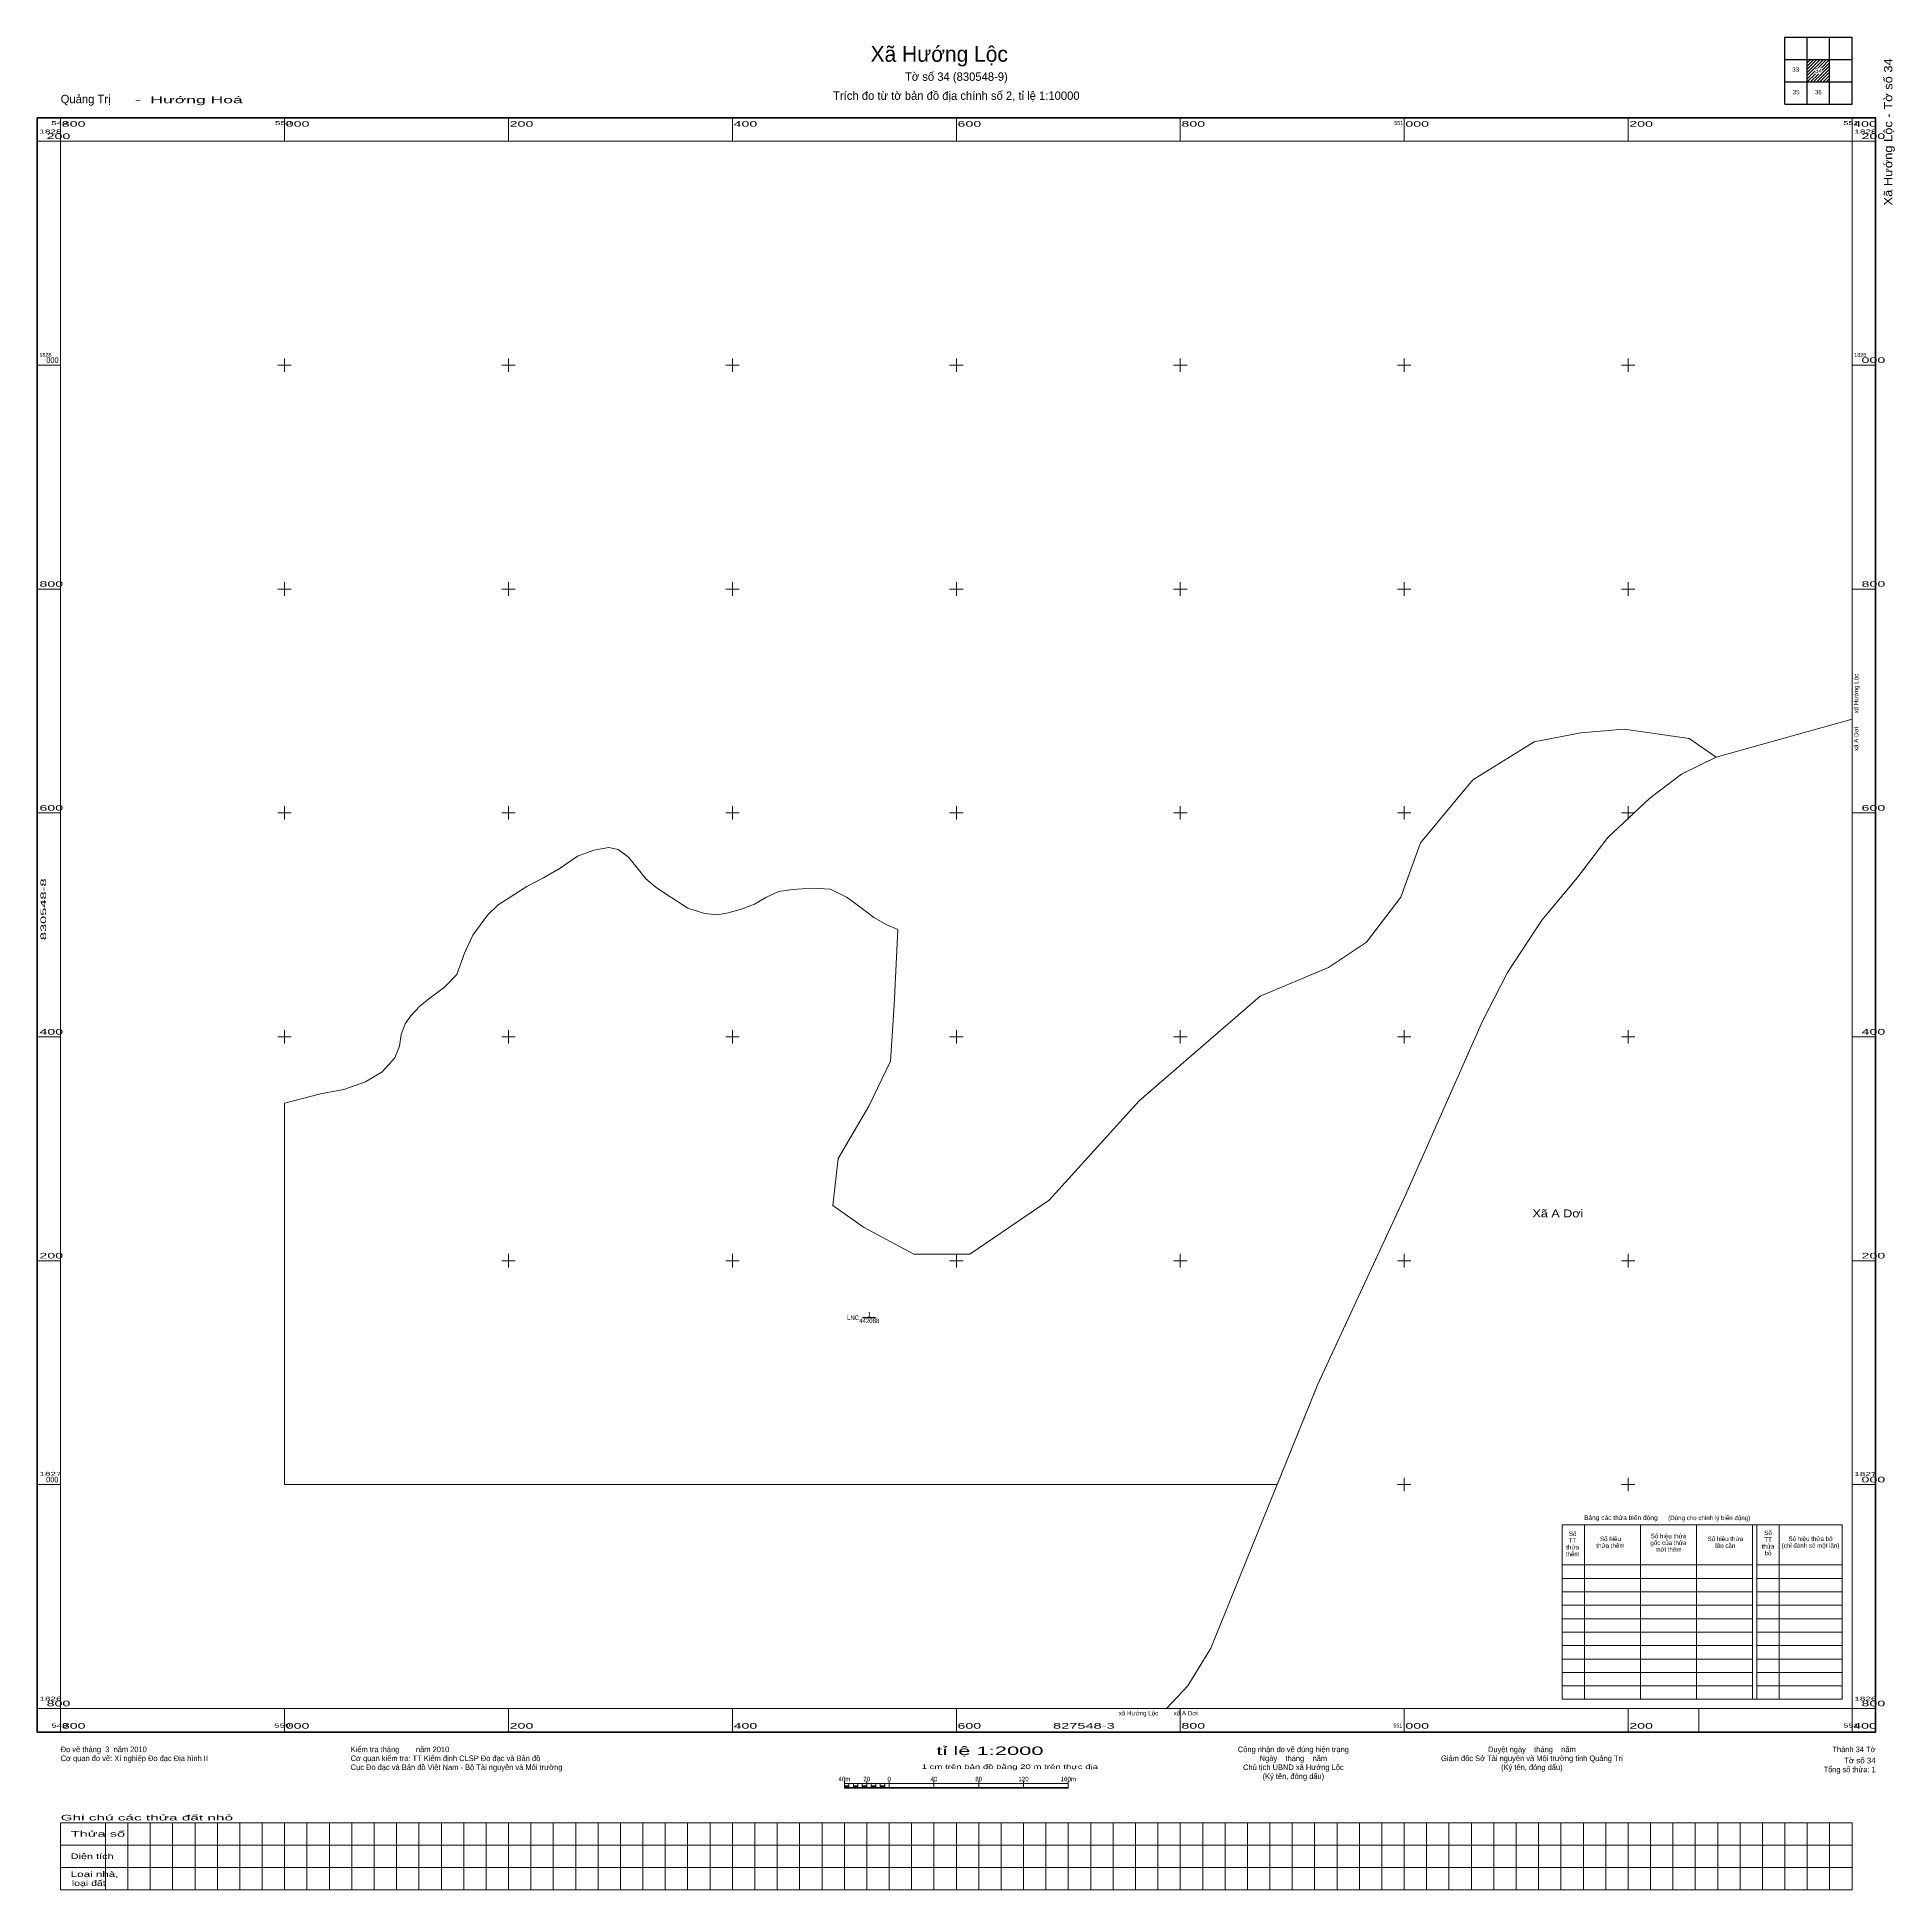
# Model space of a CAD drawing. Header units: metres. Extents: x 549779 to 551438, y 1826638 to 1828293.
import ezdxf
from ezdxf.enums import TextEntityAlignment as Align

# ---------------------------------------------------------------- set-up
doc = ezdxf.new("R2010")
doc.units = ezdxf.units.M
doc.header["$LTSCALE"] = 2
doc.linetypes.add('DOTTED', pattern=[1.5, 0.3, -1.2])
for name, color, linetype, lineweight in [('10', 7, 'Continuous', 13), ('13', 7, 'Continuous', 25), ('46', 7, 'Continuous', 13), ('63', 7, 'Continuous', 13)]:
    doc.layers.add(name, color=color, linetype=linetype, lineweight=lineweight)
doc.layers.add('48', color=7, linetype='Continuous')

msp = doc.modelspace()

# ---------------------------------------------------------------- hatches: boundary and pattern name
at = {"layer": '63'}
for points in [[(550500, 1826729), (550500, 1826731), (550504, 1826731), (550504, 1826729)], [(550508, 1826729), (550508, 1826731), (550512, 1826731), (550512, 1826729)], [(550516, 1826729), (550516, 1826731), (550520, 1826731), (550520, 1826729)], [(550524, 1826729), (550524, 1826731), (550528, 1826731), (550528, 1826729)], [(550532, 1826729), (550532, 1826731), (550536, 1826731), (550536, 1826729)]]:
    msp.add_hatch(color=256, dxfattribs=at).paths.add_polyline_path(points)

# ---------------------------------------------------------------- linework, layer by layer
at = {"layer": '10'}
for points in [[(550547.6, 1827495.84), (550544.32, 1827428.15), (550541.1, 1827378.19), (550521.77, 1827337.91), (550494.4, 1827291.18), (550489.57, 1827249.28), (550516.94, 1827229.94), (550562.03, 1827205.77), (550611.96, 1827205.77), (550682.82, 1827254.11), (550763.34, 1827342.74), (550871.24, 1827436.2), (550932.43, 1827461.98), (550966.25, 1827484.54), (550996.85, 1827524.83), (551014.56, 1827573.17), (551061.27, 1827629.57), (551116.02, 1827663.41), (551157.89, 1827671.47), (551196.54, 1827674.69), (551254.52, 1827666.63), (551278.74, 1827649.92)], [(550547.6, 1827495.84), (550537.98, 1827499.91), (550526.23, 1827506.67), (550513.74, 1827516.01), (550502.62, 1827524.53), (550487.71, 1827531.76), (550471, 1827532.88), (550453.72, 1827531.68), (550441.16, 1827529.78), (550429.86, 1827524.37), (550419.73, 1827518.53), (550407.77, 1827513.89), (550396.33, 1827510.85), (550386.57, 1827509), (550375.07, 1827510.03), (550360.15, 1827515.01), (550345.1, 1827524.61), (550331.97, 1827533.46), (550322.77, 1827541.22), (550317.32, 1827548.03), (550307.13, 1827560.59), (550298.05, 1827567.25), (550289.69, 1827569.07), (550276.33, 1827566.79), (550261.67, 1827561.26), (550246.08, 1827550.68), (550231.17, 1827542.09), (550216.43, 1827534.36), (550190.63, 1827517.77), (550181.29, 1827508.79), (550168.1, 1827490.8), (550160.6, 1827474.6), (550153.86, 1827455.53), (550142.97, 1827444.27), (550128.86, 1827434.03), (550120.65, 1827427.44), (550112.57, 1827418.48), (550107.75, 1827411.73), (550104.12, 1827402.03), (550102.53, 1827391.72), (550098.44, 1827381.12), (550087.25, 1827368.84), (550072.3, 1827359.77), (550053.02, 1827352.85), (550031.97, 1827349.1), (550000, 1827340.61)], [(550000, 1827340.61), (550000, 1827000), (550886.58, 1827000)]]:
    msp.add_lwpolyline(points, dxfattribs=at)
at = {"layer": '10', "linetype": 'DOTTED'}
msp.add_lwpolyline([(550886.58, 1827000), (550922.96, 1827089.63), (551001.12, 1827258.6), (551069.86, 1827413.96), (551092.26, 1827457.54), (551123, 1827504.11), (551154.61, 1827541.95), (551182, 1827578.12), (551219.39, 1827613.05), (551247.64, 1827634.67), (551278.74, 1827649.92)], dxfattribs=at)
at = {"layer": '13'}
msp.add_line((550516.1, 1827149.16), (550528.22, 1827149.16), dxfattribs=at)
at = {"layer": '46'}
msp.add_lwpolyline([(550787.71, 1826800), (550806.75, 1826820.33), (550827.34, 1826854.04), (550922.96, 1827089.63), (551001.12, 1827258.6), (551069.86, 1827413.96), (551092.26, 1827457.54), (551123, 1827504.11), (551154.61, 1827541.95), (551182, 1827578.12), (551219.39, 1827613.05), (551247.64, 1827634.67), (551278.74, 1827649.92), (551400, 1827683.86)], dxfattribs=at)
at = {"layer": '63', "lineweight": 25}
for p, q in [((551340, 1828293), (551400, 1828293)), ((551340, 1828233), (551340, 1828293)), ((551360, 1828233), (551360, 1828293)), ((551380, 1828233), (551380, 1828293)), ((551340, 1828273), (551400, 1828273)), ((551340, 1828253), (551400, 1828253))]:
    msp.add_line(p, q, dxfattribs=at)
at = {"layer": '63'}
for p, q in [((551360, 1828272.8), (551360.2, 1828273)), ((551360, 1828269.96), (551363.04, 1828273)), ((551360, 1828267.16), (551365.84, 1828273)), ((551360, 1828264.32), (551368.68, 1828273)), ((551360, 1828261.48), (551371.52, 1828273)), ((551360, 1828258.64), (551366.88, 1828265.52)), ((551360, 1828255.84), (551366.88, 1828262.72)), ((551360, 1828253), (551367.36, 1828260.36)), ((551362.84, 1828253), (551370.2, 1828260.36)), ((551365.64, 1828253), (551373, 1828260.36)), ((551367, 1828265.68), (551374.36, 1828273)), ((551368.48, 1828253), (551380, 1828264.52)), ((551369.8, 1828265.68), (551377.16, 1828273)), ((551371.32, 1828253), (551380, 1828261.68)), ((551372.64, 1828265.68), (551380, 1828273)), ((551373.12, 1828263.32), (551380, 1828270.16)), ((551373.12, 1828260.52), (551380, 1828267.36)), ((551374.16, 1828253), (551380, 1828258.84)), ((551376.96, 1828253), (551380, 1828256.04)), ((551379.8, 1828253), (551380, 1828253.2)), ((549800, 1828200), (549800, 1828221)), ((550000, 1828200), (550000, 1828221)), ((550200, 1828200), (550200, 1828221)), ((550400, 1828200), (550400, 1828221)), ((550600, 1828200), (550600, 1828221)), ((550800, 1828200), (550800, 1828221)), ((551000, 1828200), (551000, 1828221)), ((551200, 1828200), (551200, 1828221)), ((551400, 1828200), (551400, 1828221)), ((549800, 1828200), (549779, 1828200)), ((551400, 1828200), (551421, 1828200)), ((549800, 1828000), (549779, 1828000)), ((549994, 1828000), (550006, 1828000)), ((550000, 1827994), (550000, 1828006)), ((550194, 1828000), (550206, 1828000)), ((550200, 1827994), (550200, 1828006)), ((550394, 1828000), (550406, 1828000)), ((550400, 1827994), (550400, 1828006)), ((550594, 1828000), (550606, 1828000)), ((550600, 1827994), (550600, 1828006)), ((550794, 1828000), (550806, 1828000)), ((550800, 1827994), (550800, 1828006)), ((550994, 1828000), (551006, 1828000)), ((551000, 1827994), (551000, 1828006)), ((551194, 1828000), (551206, 1828000)), ((551200, 1827994), (551200, 1828006)), ((551400, 1828000), (551421, 1828000)), ((549800, 1827800), (549779, 1827800)), ((549994, 1827800), (550006, 1827800)), ((550000, 1827794), (550000, 1827806)), ((550194, 1827800), (550206, 1827800)), ((550200, 1827794), (550200, 1827806)), ((550394, 1827800), (550406, 1827800)), ((550400, 1827794), (550400, 1827806)), ((550594, 1827800), (550606, 1827800)), ((550600, 1827794), (550600, 1827806)), ((550794, 1827800), (550806, 1827800)), ((550800, 1827794), (550800, 1827806)), ((550994, 1827800), (551006, 1827800)), ((551000, 1827794), (551000, 1827806)), ((551194, 1827800), (551206, 1827800)), ((551200, 1827794), (551200, 1827806)), ((551400, 1827800), (551421, 1827800)), ((549800, 1827600), (549779, 1827600)), ((549994, 1827600), (550006, 1827600)), ((550000, 1827594), (550000, 1827606)), ((550194, 1827600), (550206, 1827600)), ((550200, 1827594), (550200, 1827606)), ((550394, 1827600), (550406, 1827600)), ((550400, 1827594), (550400, 1827606)), ((550594, 1827600), (550606, 1827600)), ((550600, 1827594), (550600, 1827606)), ((550794, 1827600), (550806, 1827600)), ((550800, 1827594), (550800, 1827606)), ((550994, 1827600), (551006, 1827600)), ((551000, 1827594), (551000, 1827606)), ((551194, 1827600), (551206, 1827600)), ((551200, 1827594), (551200, 1827606)), ((551400, 1827600), (551421, 1827600)), ((549800, 1827400), (549779, 1827400)), ((549994, 1827400), (550006, 1827400)), ((550000, 1827394), (550000, 1827406)), ((550194, 1827400), (550206, 1827400)), ((550200, 1827394), (550200, 1827406)), ((550394, 1827400), (550406, 1827400)), ((550400, 1827394), (550400, 1827406)), ((550594, 1827400), (550606, 1827400)), ((550600, 1827394), (550600, 1827406)), ((550794, 1827400), (550806, 1827400)), ((550800, 1827394), (550800, 1827406)), ((550994, 1827400), (551006, 1827400)), ((551000, 1827394), (551000, 1827406)), ((551194, 1827400), (551206, 1827400)), ((551200, 1827394), (551200, 1827406)), ((551400, 1827400), (551421, 1827400)), ((549800, 1827200), (549779, 1827200)), ((550194, 1827200), (550206, 1827200)), ((550200, 1827194), (550200, 1827206)), ((550394, 1827200), (550406, 1827200)), ((550400, 1827194), (550400, 1827206)), ((550594, 1827200), (550606, 1827200)), ((550600, 1827194), (550600, 1827206)), ((550794, 1827200), (550806, 1827200)), ((550800, 1827194), (550800, 1827206)), ((550994, 1827200), (551006, 1827200)), ((551000, 1827194), (551000, 1827206)), ((551194, 1827200), (551206, 1827200)), ((551200, 1827194), (551200, 1827206)), ((551400, 1827200), (551421, 1827200)), ((549800, 1827000), (549779, 1827000)), ((550994, 1827000), (551006, 1827000)), ((551000, 1826994), (551000, 1827006)), ((551194, 1827000), (551206, 1827000)), ((551200, 1826994), (551200, 1827006)), ((551400, 1827000), (551421, 1827000)), ((551140.98, 1826964.21), (551391.25, 1826964.21)), ((551140.98, 1826808.21), (551140.98, 1826964.21)), ((551160.98, 1826808.21), (551160.98, 1826964.21)), ((551210.98, 1826808.21), (551210.98, 1826964.21)), ((551260.98, 1826808.21), (551260.98, 1826964.21)), ((551334.98, 1826808.21), (551334.98, 1826964.21)), ((551391.25, 1826808.21), (551391.25, 1826964.21)), ((551140.98, 1826928.21), (551310.98, 1826928.21)), ((551140.98, 1826916.21), (551310.98, 1826916.21)), ((551314.98, 1826928.21), (551391.25, 1826928.21)), ((551314.98, 1826916.21), (551391.25, 1826916.21)), ((551140.98, 1826904.21), (551310.98, 1826904.21)), ((551314.98, 1826904.21), (551391.25, 1826904.21)), ((551140.98, 1826892.21), (551310.98, 1826892.21)), ((551314.98, 1826892.21), (551391.25, 1826892.21)), ((551140.98, 1826880.21), (551310.98, 1826880.21)), ((551140.98, 1826868.21), (551310.98, 1826868.21)), ((551314.98, 1826880.21), (551391.25, 1826880.21)), ((551314.98, 1826868.21), (551391.25, 1826868.21)), ((551140.98, 1826856.21), (551310.98, 1826856.21)), ((551314.98, 1826856.21), (551391.25, 1826856.21)), ((551140.98, 1826844.21), (551310.98, 1826844.21)), ((551140.98, 1826832.21), (551310.98, 1826832.21)), ((551314.98, 1826844.21), (551391.25, 1826844.21)), ((551314.98, 1826832.21), (551391.25, 1826832.21)), ((551140.98, 1826820.21), (551310.98, 1826820.21)), ((551314.98, 1826820.21), (551391.25, 1826820.21)), ((549800, 1826800), (549779, 1826800)), ((549800, 1826800), (549800, 1826779)), ((550000, 1826800), (550000, 1826779)), ((550200, 1826800), (550200, 1826779)), ((550400, 1826800), (550400, 1826779)), ((550600, 1826800), (550600, 1826779)), ((550800, 1826800), (550800, 1826779)), ((551000, 1826800), (551000, 1826779)), ((551140.98, 1826808.21), (551391.25, 1826808.21)), ((551200, 1826800), (551200, 1826779)), ((551263.02, 1826800), (551263.02, 1826779)), ((551400, 1826800), (551400, 1826779)), ((551400, 1826800), (551421, 1826800)), ((550500, 1826729), (550500, 1826735)), ((550500, 1826733), (550700, 1826733)), ((550504, 1826729), (550504, 1826733)), ((550508, 1826729), (550508, 1826733)), ((550512, 1826729), (550512, 1826733)), ((550516, 1826729), (550516, 1826733)), ((550520, 1826729), (550520, 1826735)), ((550520, 1826729), (550520, 1826733)), ((550524, 1826729), (550524, 1826733)), ((550528, 1826729), (550528, 1826733)), ((550532, 1826729), (550532, 1826733)), ((550536, 1826729), (550536, 1826733)), ((550540, 1826729), (550540, 1826735)), ((550580, 1826729), (550580, 1826735)), ((550620, 1826729), (550620, 1826735)), ((550660, 1826729), (550660, 1826735)), ((550700, 1826729), (550700, 1826735)), ((549840, 1826698), (549840, 1826638)), ((549860, 1826698), (549860, 1826638)), ((549880, 1826698), (549880, 1826638)), ((549900, 1826698), (549900, 1826638)), ((549920, 1826698), (549920, 1826638)), ((549940, 1826698), (549940, 1826638)), ((549960, 1826698), (549960, 1826638)), ((549980, 1826698), (549980, 1826638)), ((550000, 1826698), (550000, 1826638)), ((550020, 1826698), (550020, 1826638)), ((550040, 1826698), (550040, 1826638)), ((550060, 1826698), (550060, 1826638)), ((550080, 1826698), (550080, 1826638)), ((550100, 1826698), (550100, 1826638)), ((550120, 1826698), (550120, 1826638)), ((550140, 1826698), (550140, 1826638)), ((550160, 1826698), (550160, 1826638)), ((550180, 1826698), (550180, 1826638)), ((550200, 1826698), (550200, 1826638)), ((550220, 1826698), (550220, 1826638)), ((550240, 1826698), (550240, 1826638)), ((550260, 1826698), (550260, 1826638)), ((550280, 1826698), (550280, 1826638)), ((550300, 1826698), (550300, 1826638)), ((550320, 1826698), (550320, 1826638)), ((550340, 1826698), (550340, 1826638)), ((550360, 1826698), (550360, 1826638)), ((550380, 1826698), (550380, 1826638)), ((550400, 1826698), (550400, 1826638)), ((550420, 1826698), (550420, 1826638)), ((550440, 1826698), (550440, 1826638)), ((550460, 1826698), (550460, 1826638)), ((550480, 1826698), (550480, 1826638)), ((550500, 1826698), (550500, 1826638)), ((550520, 1826698), (550520, 1826638)), ((550540, 1826698), (550540, 1826638)), ((550560, 1826698), (550560, 1826638)), ((550580, 1826698), (550580, 1826638)), ((550600, 1826698), (550600, 1826638)), ((550620, 1826698), (550620, 1826638)), ((550640, 1826698), (550640, 1826638)), ((550660, 1826698), (550660, 1826638)), ((550680, 1826698), (550680, 1826638)), ((550700, 1826698), (550700, 1826638)), ((550720, 1826698), (550720, 1826638)), ((550740, 1826698), (550740, 1826638)), ((550760, 1826698), (550760, 1826638)), ((550780, 1826698), (550780, 1826638)), ((550800, 1826698), (550800, 1826638)), ((550820, 1826698), (550820, 1826638)), ((550840, 1826698), (550840, 1826638)), ((550860, 1826698), (550860, 1826638)), ((550880, 1826698), (550880, 1826638)), ((550900, 1826698), (550900, 1826638)), ((550920, 1826698), (550920, 1826638)), ((550940, 1826698), (550940, 1826638)), ((550960, 1826698), (550960, 1826638)), ((550980, 1826698), (550980, 1826638)), ((551000, 1826698), (551000, 1826638)), ((551020, 1826698), (551020, 1826638)), ((551040, 1826698), (551040, 1826638)), ((551060, 1826698), (551060, 1826638)), ((551080, 1826698), (551080, 1826638)), ((551100, 1826698), (551100, 1826638)), ((551120, 1826698), (551120, 1826638)), ((551140, 1826698), (551140, 1826638)), ((551160, 1826698), (551160, 1826638)), ((551180, 1826698), (551180, 1826638)), ((551200, 1826698), (551200, 1826638)), ((551220, 1826698), (551220, 1826638)), ((551240, 1826698), (551240, 1826638)), ((551260, 1826698), (551260, 1826638)), ((551280, 1826698), (551280, 1826638)), ((551300, 1826698), (551300, 1826638)), ((551320, 1826698), (551320, 1826638)), ((551340, 1826698), (551340, 1826638)), ((551360, 1826698), (551360, 1826638)), ((551380, 1826698), (551380, 1826638)), ((549800, 1826678), (551400, 1826678)), ((549800, 1826658), (551400, 1826658))]:
    msp.add_line(p, q, dxfattribs=at)
at = {"layer": '63', "lineweight": 53}
msp.add_line((550500, 1826729), (550700, 1826729), dxfattribs=at)
at = {"layer": '63', "lineweight": 25}
msp.add_lwpolyline([(551340, 1828233), (551400, 1828233), (551400, 1828293)], dxfattribs=at)
at = {"layer": '63', "lineweight": 158}
msp.add_lwpolyline([(549779, 1828221), (551421, 1828221), (551421, 1826779), (549779, 1826779)], close=True, dxfattribs=at)
at = {"layer": '63'}
for points in [[(549800, 1828200), (551400, 1828200), (551400, 1826800), (549800, 1826800)], [(551310.98, 1826964.21), (551310.98, 1826808.21), (551314.98, 1826808.21), (551314.98, 1826964.21)], [(550500, 1826729), (550500, 1826731), (550504, 1826731), (550504, 1826729)], [(550508, 1826729), (550508, 1826731), (550512, 1826731), (550512, 1826729)], [(550516, 1826729), (550516, 1826731), (550520, 1826731), (550520, 1826729)], [(550524, 1826729), (550524, 1826731), (550528, 1826731), (550528, 1826729)], [(550532, 1826729), (550532, 1826731), (550536, 1826731), (550536, 1826729)], [(549800, 1826698), (551400, 1826698), (551400, 1826638), (549800, 1826638)]]:
    msp.add_lwpolyline(points, close=True, dxfattribs=at)

# ---------------------------------------------------------------- texts
at = {"layer": '13', "width": 0.8}
msp.add_text('LNC ', height=4, dxfattribs=at).set_placement((550514.57, 1827147.15), align=Align.RIGHT)
at = {"layer": '13'}
for s, width, p in [('442088', 0.85, (550522.15, 1827144.26)), ('1', 0.7, (550522.15, 1827150.04))]:
    msp.add_text(s, height=4, dxfattribs=dict(at, width=width)).set_placement(p, align=Align.CENTER)
at = {"layer": '48', "width": 1.2}
msp.add_text('Xã A Dơi', height=7, dxfattribs=at).set_placement((551137.27, 1827238.78), align=Align.CENTER)
at = {"layer": '63'}
for s, height, p in [('Xã Hướng Lộc', 14, (550584.7, 1828271)), ('Tờ số 34 (830548-9)', 7.5, (550600.01, 1828254)), ('Trích đo từ tờ bản đồ địa chính số 2, tỉ lệ 1:10000', 7.5, (550600, 1828237)), ('TT', 4, (551150.45, 1826948.06)), ('Số', 4, (551150.45, 1826954.06)), ('thửa thêm', 4, (551184.21, 1826943.53)), ('gốc của thửa', 4, (551236, 1826946.06)), ('Số hiệu thửa', 4, (551236, 1826952.06)), ('Số hiệu thửa', 4, (551286.84, 1826949.52)), ('TT', 4, (551324.96, 1826948.85)), ('Số', 4, (551324.96, 1826954.85)), ('(chỉ đánh số một lần)', 4, (551362.94, 1826943.65)), ('Số hiệu thửa bỏ', 4, (551362.93, 1826949.65)), ('mới thêm', 4, (551236.01, 1826940.06)), ('xã Hướng Lộc         xã A Dơi         ', 4, (550787.21, 1826793.86)), ('Công nhận đo vẽ đúng hiện trạng', 5, (550901, 1826761)), ('Duyệt ngày    tháng    năm', 5, (551114.03, 1826761)), ('Chủ tịch UBND xã Hướng Lộc', 5, (550900.99, 1826745)), ('Ngày    tháng    năm', 5, (550901, 1826753)), ('Giám đốc Sở Tài nguyên và Môi trường tỉnh Quảng Trị', 5, (551114.02, 1826753)), ('(Ký tên, đóng dấu)', 5, (551114.02, 1826745)), ('(Ký tên, đóng dấu)', 5, (550901, 1826737))]:
    msp.add_text(s, height=height, dxfattribs=at).set_placement(p, align=Align.CENTER)
for s, height, width, p in [('33', 4, 0.95, (551349.54, 1828262.12)), ('34', 4, 0.95, (551370.01, 1828261)), ('35', 4, 0.95, (551350.04, 1828241.88)), ('36', 4, 0.9, (551369.82, 1828241.88)), ('Số hiệu', 4, 0.95, (551184.21, 1826949.53)), ('lân cận', 4, 0.95, (551286.84, 1826943.52)), ('thêm', 4, 0.95, (551150.44, 1826936.06)), ('thửa', 4, 0.95, (551150.45, 1826942.06)), ('thửa', 4, 0.95, (551324.96, 1826942.85)), ('bỏ', 4, 0.95, (551324.96, 1826936.85)), ('827548-3', 5, 1.95, (550713.85, 1826782)), ('tỉ lệ 1:2000', 7.5, 1.95, (550630.01, 1826758.5)), ('1 cm trên bản đồ bằng 20 m trên thực địa', 4, 1.6, (550647.75, 1826746)), ('40m', 4, 0.95, (550500, 1826735)), ('20', 4, 0.95, (550520, 1826735)), ('0', 4, 0.9, (550540, 1826735)), ('40', 4, 0.95, (550580, 1826735)), ('80', 4, 0.95, (550620, 1826735)), ('120', 4, 0.95, (550659.99, 1826735)), ('160m', 4, 0.95, (550700.01, 1826735))]:
    msp.add_text(s, height=height, dxfattribs=dict(at, width=width)).set_placement(p, align=Align.CENTER)
at = {"layer": '63', "width": 1.15}
msp.add_text('Xã Hướng Lộc - Tờ số 34', height=7.48, rotation=89.999, dxfattribs=at).set_placement((551435.96, 1828142.62))
at = {"layer": '63'}
for s, height, p in [('Quảng Trị', 7.5, (549800, 1828234)), ('(Dùng cho chỉnh lý biến động)', 4, (551235.71, 1826968.25)), ('Đo vẽ tháng  3  năm 2010', 5, (549800, 1826761)), ('Kiểm tra tháng        năm 2010', 5, (550059, 1826761)), ('Cơ quan đo vẽ: Xí nghiệp Đo đạc Địa hình II', 5, (549800, 1826753)), ('Cơ quan kiểm tra: TT Kiểm định CLSP Đo đạc và Bản đồ', 5, (550059, 1826753)), ('Cục Đo đạc và Bản đồ Việt Nam - Bộ Tài nguyên và Môi trường', 5, (550059, 1826745))]:
    msp.add_text(s, height=height, dxfattribs=at).set_placement(p)
for s, height, width, p in [('  -  Hướng Hoá', 6, 1.95, (549857.53, 1828234)), ('1828', 3.5, 1.9, (549781, 1828207)), ('800', 5, 1.9, (549801, 1828213)), ('000', 5, 1.9, (550001, 1828213)), ('200', 5, 1.9, (550201, 1828213)), ('400', 5, 1.9, (550401, 1828213)), ('600', 5, 1.9, (550601, 1828213)), ('800', 5, 1.9, (550801, 1828213)), ('000', 5, 1.9, (551001, 1828213)), ('200', 5, 1.9, (551201, 1828213)), ('400', 5, 1.9, (551401, 1828213)), ('1828', 3.5, 1.9, (551402, 1828207)), ('1828', 3.5, 0.95, (549781, 1828007.47)), ('1828', 3.5, 0.95, (551402, 1828007.33)), ('000', 5, 0.95, (549787.19, 1828002)), ('800', 5, 1.9, (549781, 1827802)), ('600', 5, 1.9, (549781, 1827602)), ('400', 5, 1.9, (549781, 1827402)), ('200', 5, 1.9, (549781, 1827202)), ('1827', 3.5, 1.9, (549781, 1827007.88)), ('000', 5, 0.95, (549787.03, 1827002)), ('1827', 3.5, 1.9, (551402, 1827007.69)), ('Bảng các thửa biến động', 4, 1.1, (551160.6, 1826968.45)), ('1826', 3.5, 1.9, (549781, 1826807)), ('1826', 3.5, 1.9, (551402, 1826807)), ('800', 5, 1.9, (549801, 1826782)), ('000', 5, 1.9, (550001, 1826782)), ('200', 5, 1.9, (550201, 1826782)), ('400', 5, 1.9, (550401, 1826782)), ('600', 5, 1.9, (550601, 1826782)), ('800', 5, 1.9, (550801, 1826782)), ('000', 5, 1.9, (551001, 1826782)), ('200', 5, 1.9, (551201, 1826782)), ('400', 5, 1.9, (551401, 1826782)), ('Ghi chú các thửa đất nhỏ', 5, 2.05, (549800, 1826700)), ('Thửa số', 5, 1.95, (549809, 1826685.5)), ('Diện tích', 5, 1.45, (549809, 1826665.5)), ('Loại nhà,', 5, 1.55, (549809, 1826649.5)), ('loại đất', 5, 1.4, (549810, 1826641.5))]:
    msp.add_text(s, height=height, dxfattribs=dict(at, width=width)).set_placement(p)
for s, height, width, p in [('549', 3.5, 1.9, (549806.45, 1828214.5)), ('550', 3.5, 1.9, (550006.26, 1828214.5)), ('551', 3.5, 0.85, (550999.03, 1828214.5)), ('551', 3.5, 1.75, (551405.81, 1828214.5)), ('200', 5, 1.9, (549808.64, 1828202)), ('200', 5, 1.9, (551429.64, 1828202)), ('000', 5, 1.9, (551429.64, 1828002)), ('800', 5, 1.9, (551429.64, 1827802)), ('600', 5, 1.9, (551429.64, 1827602)), ('400', 5, 1.9, (551429.64, 1827402)), ('200', 5, 1.9, (551429.64, 1827202)), ('000', 5, 1.9, (551429.64, 1827002)), ('800', 5, 1.9, (549808.64, 1826802)), ('800', 5, 1.9, (551429.64, 1826802)), ('549', 3.5, 1.9, (549806.45, 1826783)), ('550', 3.5, 1.9, (550005.44, 1826783)), ('551', 3.5, 0.85, (550998.26, 1826783)), ('551', 3.5, 1.75, (551405.81, 1826783)), ('Tổng số thửa: 1', 5, 0.95, (551421, 1826743)), ('Tờ số 34', 5, 1.05, (551421, 1826751))]:
    msp.add_text(s, height=height, dxfattribs=dict(at, width=width)).set_placement(p, align=Align.RIGHT)
msp.add_text('        xã A Dơi        xã Hướng Lộc', height=4, rotation=90, dxfattribs=at).set_placement((551405.66, 1827683.64), align=Align.CENTER)
at = {"layer": '63', "width": 1.95}
msp.add_text('830548-8', height=5, rotation=90, dxfattribs=at).set_placement((549787, 1827513.9), align=Align.CENTER)
at = {"layer": '63'}
msp.add_text('Thành 34 Tờ', height=5, dxfattribs=at).set_placement((551421, 1826761), align=Align.RIGHT)

doc.saveas('drawing.dxf')
